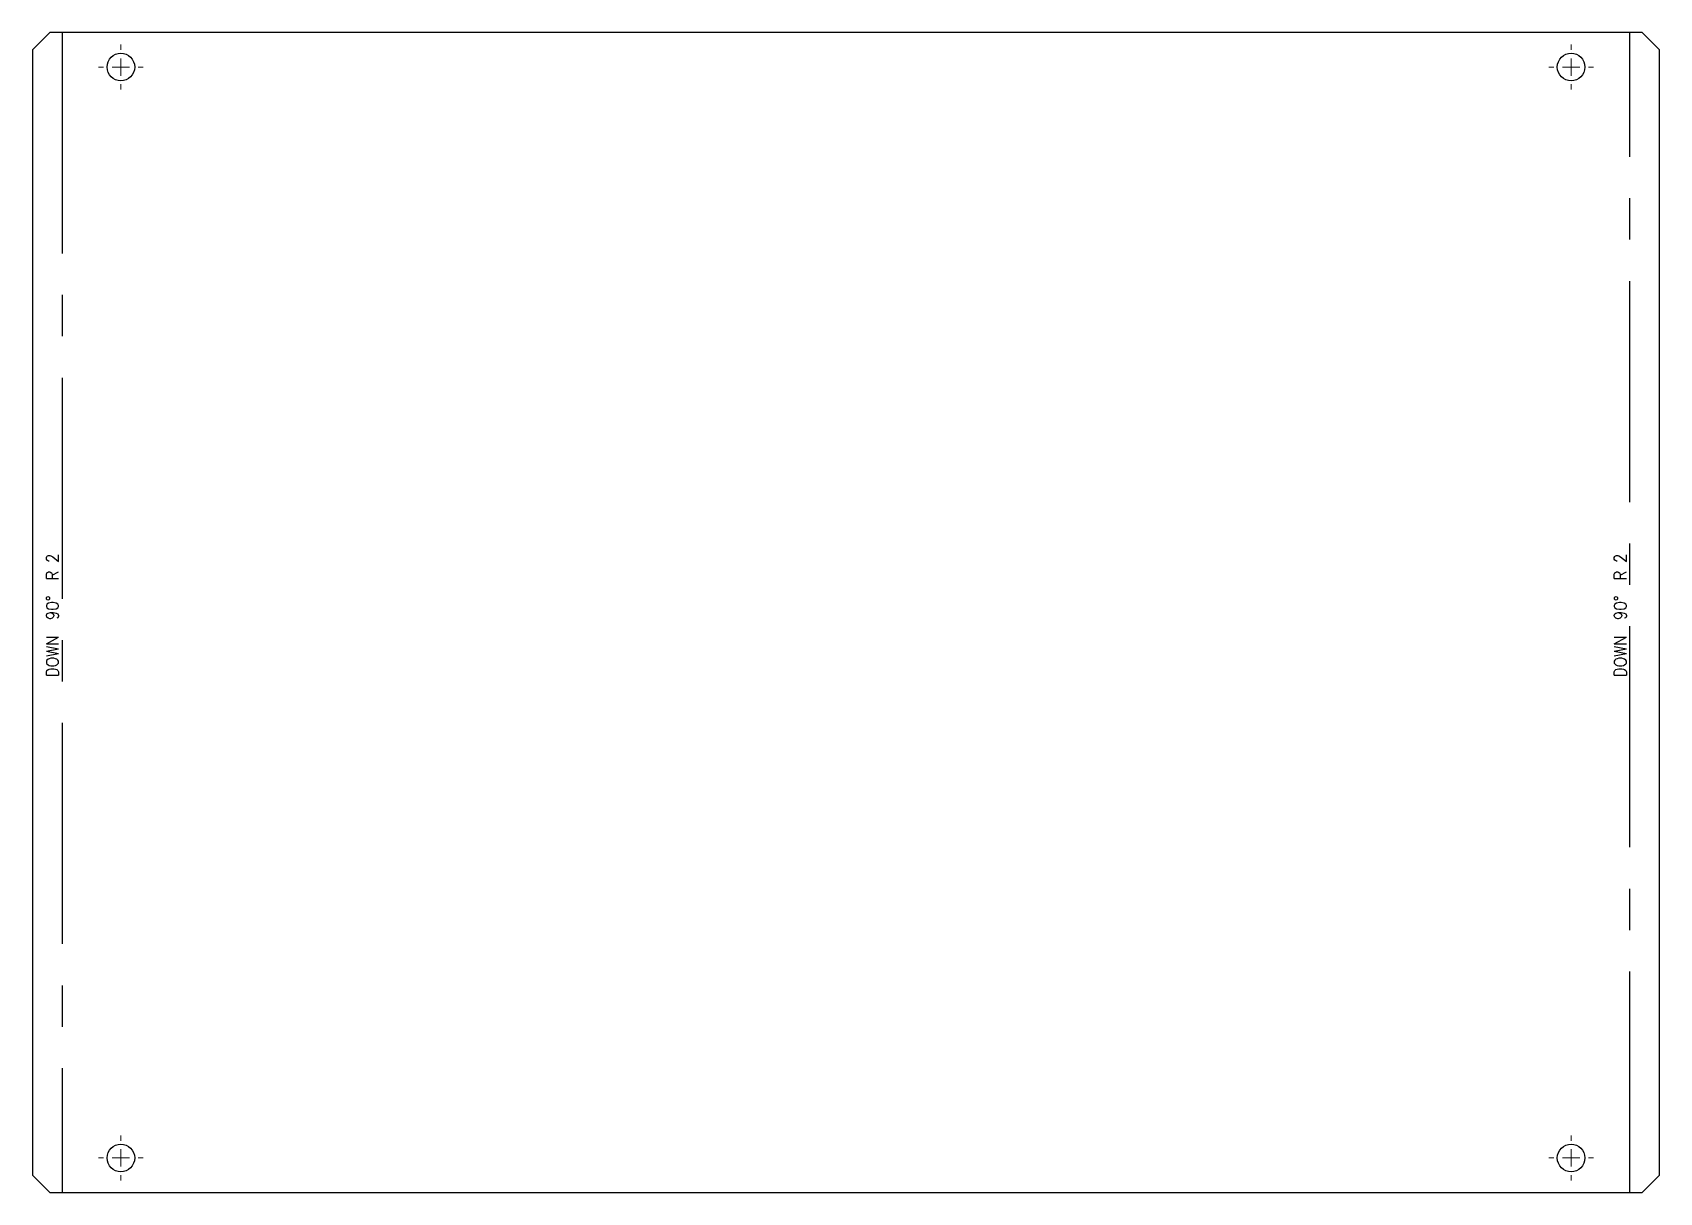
# Model space of a CAD drawing. Header units: millimetres. Extents: x 15 to 1014, y -55 to 292.
# Drawn here: x 542.9 to 1014.1, y -55 to 281 of the extents above; entities that cross this region are included whole.
import ezdxf

# ---------------------------------------------------------------- set-up
doc = ezdxf.new("R2010")
doc.units = ezdxf.units.MM
doc.linetypes.add('CENTERX2', pattern=[100, 64, -12, 12, -12])
doc.layers.get('0').update_dxf_attribs({"true_color": 0xffffff})
doc.styles.add('textstyle85', font='standard')
doc.styles.add('textstyle86', font='standard')

msp = doc.modelspace()

# ---------------------------------------------------------------- texts
at = {"color": 7, "linetype": 'Continuous', "lineweight": 0, "true_color": 0xffffff, "char_height": 3.5, "attachment_point": 2, "rotation": 90}
for insert, style in [((546.90753, 112.155905), 'textstyle85'), ((1000.991601, 112.155905), 'textstyle86')]:
    msp.add_mtext('DOWN  90°  R 2', dxfattribs=dict(at, insert=insert, style=style))

# ---------------------------------------------------------------- blocks, each defined once
blk = doc.blocks.new('SW_CENTERMARKSYMBOL_5')
at = {"color": 0, "linetype": 'Continuous', "lineweight": 0}
for p, q in [((0, 5), (0, 6.5)), ((-5, 0), (-6.5, 0)), ((0, 0), (-2.5, 0)), ((0, 0), (0, 2.5)), ((0, 0), (0, -2.5)), ((0, 0), (2.5, 0)), ((5, 0), (6.5, 0)), ((0, -5), (0, -6.5))]:
    blk.add_line(p, q, dxfattribs=at)
blk = doc.blocks.new('SW_CENTERMARKSYMBOL_6')
at = {"color": 0, "linetype": 'Continuous', "lineweight": 0}
for p, q in [((0, 5), (0, 6.5)), ((-5, 0), (-6.5, 0)), ((0, 0), (-2.5, 0)), ((0, 0), (0, 2.5)), ((0, 0), (0, -2.5)), ((0, 0), (2.5, 0)), ((5, 0), (6.5, 0)), ((0, -5), (0, -6.5))]:
    blk.add_line(p, q, dxfattribs=at)
blk = doc.blocks.new('SW_CENTERMARKSYMBOL_7')
at = {"color": 0, "linetype": 'Continuous', "lineweight": 0}
for p, q in [((0, 5), (0, 6.5)), ((-5, 0), (-6.5, 0)), ((0, 0), (-2.5, 0)), ((0, 0), (0, 2.5)), ((0, 0), (0, -2.5)), ((0, 0), (2.5, 0)), ((5, 0), (6.5, 0)), ((0, -5), (0, -6.5))]:
    blk.add_line(p, q, dxfattribs=at)
blk = doc.blocks.new('SW_CENTERMARKSYMBOL_8')
at = {"color": 0, "linetype": 'Continuous', "lineweight": 0}
for p, q in [((0, 5), (0, 6.5)), ((-5, 0), (-6.5, 0)), ((0, 0), (-2.5, 0)), ((0, 0), (0, 2.5)), ((0, 0), (0, -2.5)), ((0, 0), (2.5, 0)), ((5, 0), (6.5, 0)), ((0, -5), (0, -6.5))]:
    blk.add_line(p, q, dxfattribs=at)
blk = doc.blocks.new('SW_CENTERMARKSYMBOL_9')
at = {"color": 0, "linetype": 'Continuous', "lineweight": 0}
for p, q in [((0, 5), (0, 6.5)), ((-5, 0), (-6.5, 0)), ((0, 0), (-2.5, 0)), ((0, 0), (0, 2.5)), ((0, 0), (0, -2.5)), ((0, 0), (2.5, 0)), ((5, 0), (6.5, 0)), ((0, -5), (0, -6.5))]:
    blk.add_line(p, q, dxfattribs=at)
blk = doc.blocks.new('SW_CENTERMARKSYMBOL_10')
at = {"color": 0, "linetype": 'Continuous', "lineweight": 0}
for p, q in [((0, 5), (0, 6.5)), ((-5, 0), (-6.5, 0)), ((0, 0), (-2.5, 0)), ((0, 0), (0, 2.5)), ((0, 0), (0, -2.5)), ((0, 0), (2.5, 0)), ((5, 0), (6.5, 0)), ((0, -5), (0, -6.5))]:
    blk.add_line(p, q, dxfattribs=at)
blk = doc.blocks.new('SW_CENTERMARKSYMBOL_11')
at = {"color": 0, "linetype": 'Continuous', "lineweight": 0}
for p, q in [((0, 5), (0, 6.5)), ((-5, 0), (-6.5, 0)), ((0, 0), (-2.5, 0)), ((0, 0), (0, 2.5)), ((0, 0), (0, -2.5)), ((0, 0), (2.5, 0)), ((5, 0), (6.5, 0)), ((0, -5), (0, -6.5))]:
    blk.add_line(p, q, dxfattribs=at)
blk = doc.blocks.new('SW_CENTERMARKSYMBOL_12')
at = {"color": 0, "linetype": 'Continuous', "lineweight": 0}
for p, q in [((0, 5), (0, 6.5)), ((-5, 0), (-6.5, 0)), ((0, 0), (-2.5, 0)), ((0, 0), (0, 2.5)), ((0, 0), (0, -2.5)), ((0, 0), (2.5, 0)), ((5, 0), (6.5, 0)), ((0, -5), (0, -6.5))]:
    blk.add_line(p, q, dxfattribs=at)

# ---------------------------------------------------------------- linework, layer by layer
at = {"color": 7, "linetype": 'Continuous', "lineweight": 30, "true_color": 0xffffff}
for p, q in [((547.911286, 280.985937), (542.911291, 275.985941)), ((1009.079427, 280.985937), (547.911286, 280.985937)), ((1014.079422, 275.985941), (1009.079427, 280.985937)), ((542.911291, 275.985941), (542.911291, -50.014064)), ((1014.079422, -50.014064), (1014.079422, 275.985941)), ((542.911291, -50.014064), (547.911286, -55.014059)), ((1009.079427, -55.014059), (1014.079422, -50.014064)), ((547.911286, -55.014059), (1009.079427, -55.014059))]:
    msp.add_line(p, q, dxfattribs=at)
at = {"color": 7, "linetype": 'CENTERX2', "true_color": 0xffffff}
for p, q in [((551.453321, 280.985939), (551.453321, -55.014061)), ((1005.537392, -55.014061), (1005.537392, 280.985939))]:
    msp.add_line(p, q, dxfattribs=at)
at = {"color": 7, "linetype": 'Continuous', "lineweight": 30, "true_color": 0xffffff}
for centre in [(568.495356, 270.985939), (988.495356, 270.985939), (568.495356, -45.014061), (988.495356, -45.014061)]:
    msp.add_circle(centre, 4, dxfattribs=at)

# ---------------------------------------------------------------- block references
at = {"color": 7, "linetype": 'Continuous', "lineweight": 0, "true_color": 0xffffff}
for name, p in [('SW_CENTERMARKSYMBOL_8', (568.495356, 270.985939)), ('SW_CENTERMARKSYMBOL_12', (568.495356, 270.985939)), ('SW_CENTERMARKSYMBOL_5', (988.495356, 270.985939)), ('SW_CENTERMARKSYMBOL_9', (988.495356, 270.985939)), ('SW_CENTERMARKSYMBOL_7', (568.495356, -45.014061)), ('SW_CENTERMARKSYMBOL_11', (568.495356, -45.014061)), ('SW_CENTERMARKSYMBOL_6', (988.495356, -45.014061)), ('SW_CENTERMARKSYMBOL_10', (988.495356, -45.014061))]:
    msp.add_blockref(name, p, dxfattribs=at)

msp.set_redraw_order([(e.dxf.handle, doc.entitydb.next_handle()) for e in msp.query("TEXT MTEXT ATTDEF DIMENSION ARC_DIMENSION")])  # texts and dimensions are drawn at this point

doc.saveas('drawing.dxf')
